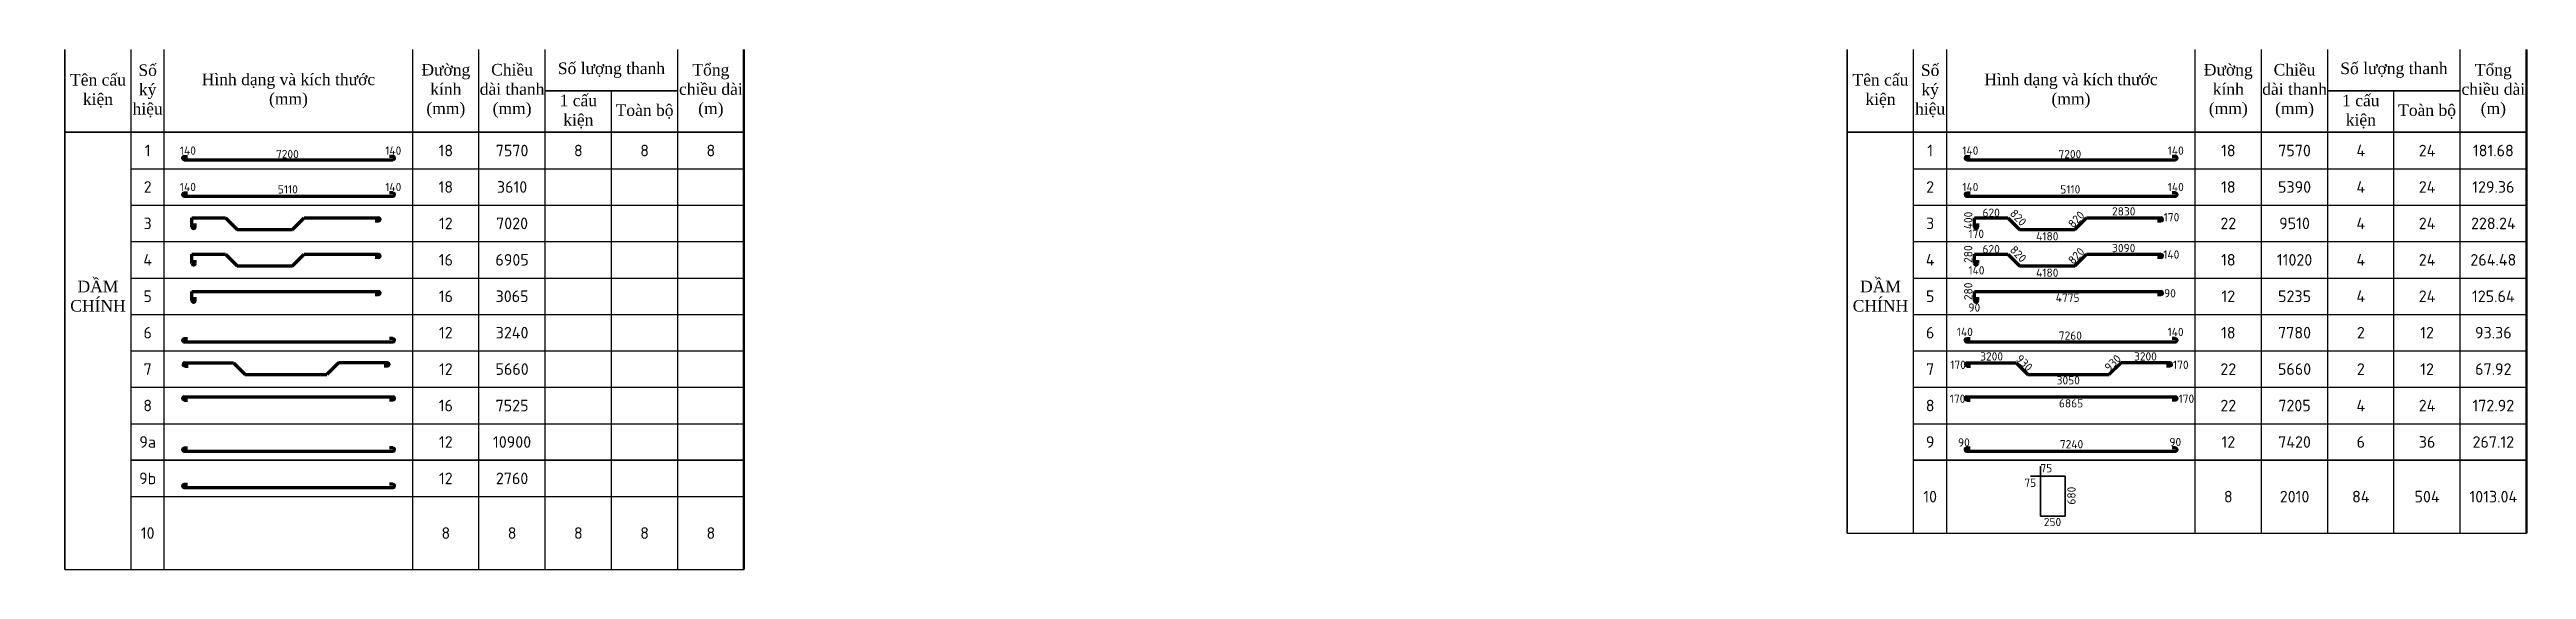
# Model space of a CAD drawing. Header units: millimetres. Extents: x 0 to 4970, y -594 to 1412.
# Drawn here: x 3351 to 4099, y -17 to 140 of the extents above; entities that cross this region are included whole.
import ezdxf

# ---------------------------------------------------------------- set-up
doc = ezdxf.new("R2010")
doc.units = ezdxf.units.MM
doc.header["$LTSCALE"] = 0.35
doc.header["$PDMODE"] = 3
doc.layers.get('0').update_dxf_attribs({"lineweight": 50})
for name, color, linetype, lineweight in [('0.35', 7, 'Continuous', 35), ('Cot Dai', 7, 'Continuous', 35), ('Cot thep', 2, 'Continuous', 70), ('Kich Thuoc', 1, 'Continuous', 20), ('Text', 40, 'Continuous', 20)]:
    doc.layers.add(name, color=color, linetype=linetype, lineweight=lineweight)
doc.styles.get("Standard").update_dxf_attribs({"font": 'isocpeur.ttf'})
doc.styles.add('vNTNS', font='times.ttf')
doc.dimstyles.new('Dim50KT', dxfattribs={"dimtxt": 2.5, "dimasz": 1.5, "dimexe": 1.25, "dimexo": 0.625, "dimtad": 1, "dimlfac": 50, "dimtxsty": 'Standard', "dimblk": 'ARCHTICK', "dimcen": 2.5, "dimse1": 1, "dimse2": 1, "dimsd1": 1, "dimsd2": 1, "dimadec": 0, "dimazin": 0, "dimtfac": 1, "dimtmove": 0, "dimatfit": 3, "dimfxl": 1, "dimarcsym": 0})

msp = doc.modelspace()

# ---------------------------------------------------------------- texts
at = {"layer": 'Kich Thuoc', "char_height": 2.5, "width": 3.45107973}
for s, insert, attachment_point in [('140', (3390.793748, 110.368267), 1), ('140', (3452.793748, 110.368267), 1), ('140', (3928.83626, 110.368267), 1), ('140', (3990.83626, 110.368267), 1), ('140', (3390.793748, 99.368267), 1), ('140', (3452.793748, 99.368267), 1), ('140', (3928.83626, 99.368267), 1), ('140', (3990.83626, 99.368267), 1), ('170', (3989.618772, 90.256278), 1), ('170', (3930.678114, 85.226028), 1), ('140', (3989.495462, 78.97363), 1), ('140', (3930.678114, 74.226028), 1), ('90', (3930.678114, 62.985751), 1), ('90', (3989.734689, 67.280357), 1), ('140', (3927.167685, 55.617943), 1), ('140', (3990.780879, 55.617943), 1), ('170', (3925.185831, 45.685254), 1), ('170', (3992.425396, 45.685254), 1), ('170', (3925.047811, 35.444689), 1), ('170', (3994.111411, 35.444689), 1), ('90', (3927.532157, 22.240718), 1), ('90', (3991.337631, 22.361454), 1), ('75', (3951.115613, 10.071694), 3), ('75', (3955.975079, 14.475496), 3)]:
    msp.add_mtext(s, dxfattribs=dict(at, insert=insert, attachment_point=attachment_point))
at = {"layer": 'Text', "char_height": 3.5, "attachment_point": 5, "style": 'vNTNS'}
for s, insert, width in [('Số ký hiệu', (3381.07698, 127.138217), 10), ('Đường kính (mm)', (3471.07698, 127.138217), 20), ('Chiều dài thanh\\P(mm)', (3491.07698, 127.138217), 20), ('Số lượng thanh', (3521.07698, 133.388217), 40), ('Tổng chiều dài\\P(m)', (3551.07698, 127.138217), 20), ('Số ký hiệu', (3919.119492, 127.138217), 10), ('Đường kính (mm)', (4009.119492, 127.138217), 20), ('Chiều dài thanh\\P(mm)', (4029.119492, 127.138217), 20), ('Số lượng thanh', (4059.119492, 133.388217), 40), ('Tổng chiều dài\\P(m)', (4089.119492, 127.138217), 20), ('Tên cấu kiện', (3366.07698, 127.138217), 20), ('Hình dạng và kích thước\\P(mm)', (3423.57698, 127.138217), 75), ('Tên cấu kiện', (3904.119492, 127.138217), 20), ('Hình dạng và kích thước\\P(mm)', (3961.619492, 127.138217), 75), ('1 cấu kiện', (3511.07698, 120.888217), 20), ('Toàn bộ', (3531.07698, 120.888217), 20), ('1 cấu kiện', (4049.119492, 120.888217), 20), ('Toàn bộ', (4069.119492, 120.888217), 20), ('DẦM\\PCHÍNH', (3366.07698, 65.138217), 20), ('DẦM\\PCHÍNH', (3904.119492, 65.138217), 20)]:
    msp.add_mtext(s, dxfattribs=dict(at, insert=insert, width=width))
at = {"layer": 'Text', "char_height": 3.5, "attachment_point": 5}
for s, insert, width in [('1', (3381.07698, 109.138217), 10), ('7570', (3491.07698, 109.138217), 20), ('8', (3511.07698, 109.138217), 20), ('8', (3531.07698, 109.138217), 20), ('8', (3551.07698, 109.138217), 20), ('1', (3919.119492, 109.138217), 10), ('7570', (4029.119492, 109.138217), 20), ('4', (4049.119492, 109.138217), 20), ('24', (4069.119492, 109.138217), 20), ('181.68', (4089.119492, 109.138217), 20), ('2', (3381.07698, 98.138217), 10), ('3610', (3491.07698, 98.138217), 20), ('2', (3919.119492, 98.138217), 10), ('5390', (4029.119492, 98.138217), 20), ('4', (4049.119492, 98.138217), 20), ('24', (4069.119492, 98.138217), 20), ('129.36', (4089.119492, 98.138217), 20), ('3', (3381.07698, 87.138217), 10), ('7020', (3491.07698, 87.138217), 20), ('3', (3919.119492, 87.138217), 10), ('9510', (4029.119492, 87.138217), 20), ('4', (4049.119492, 87.138217), 20), ('24', (4069.119492, 87.138217), 20), ('228.24', (4089.119492, 87.138217), 20), ('4', (3381.07698, 76.138217), 10), ('16', (3471.07698, 76.138217), 20), ('6905', (3491.07698, 76.138217), 20), ('4', (3919.119492, 76.138217), 10), ('11020', (4029.119492, 76.138217), 20), ('4', (4049.119492, 76.138217), 20), ('24', (4069.119492, 76.138217), 20), ('264.48', (4089.119492, 76.138217), 20), ('5', (3381.07698, 65.138217), 10), ('16', (3471.07698, 65.138217), 20), ('3065', (3491.07698, 65.138217), 20), ('5', (3919.119492, 65.138217), 10), ('5235', (4029.119492, 65.138217), 20), ('4', (4049.119492, 65.138217), 20), ('24', (4069.119492, 65.138217), 20), ('125.64', (4089.119492, 65.138217), 20), ('6', (3381.07698, 54.138217), 10), ('3240', (3491.07698, 54.138217), 20), ('6', (3919.119492, 54.138217), 10), ('7780', (4029.119492, 54.138217), 20), ('2', (4049.119492, 54.138217), 20), ('12', (4069.119492, 54.138217), 20), ('93.36', (4089.119492, 54.138217), 20), ('7', (3381.07698, 43.138217), 10), ('5660', (3491.07698, 43.138217), 20), ('7', (3919.119492, 43.138217), 10), ('5660', (4029.119492, 43.138217), 20), ('2', (4049.119492, 43.138217), 20), ('12', (4069.119492, 43.138217), 20), ('67.92', (4089.119492, 43.138217), 20), ('8', (3381.07698, 32.138217), 10), ('16', (3471.07698, 32.138217), 20), ('7525', (3491.07698, 32.138217), 20), ('8', (3919.119492, 32.138217), 10), ('7205', (4029.119492, 32.138217), 20), ('4', (4049.119492, 32.138217), 20), ('24', (4069.119492, 32.138217), 20), ('172.92', (4089.119492, 32.138217), 20), ('9a', (3381.07698, 21.138217), 10), ('10900', (3491.07698, 21.138217), 20), ('9', (3919.119492, 21.138217), 10), ('7420', (4029.119492, 21.138217), 20), ('6', (4049.119492, 21.138217), 20), ('36', (4069.119492, 21.138217), 20), ('267.12', (4089.119492, 21.138217), 20), ('9b', (3381.07698, 10.138217), 10), ('2760', (3491.07698, 10.138217), 20), ('10', (3919.119492, 4.638217), 10), ('8', (4009.119492, 4.638217), 20), ('2010', (4029.119492, 4.638217), 20), ('84', (4049.119492, 4.638217), 20), ('504', (4069.119492, 4.638217), 20), ('1013.04', (4089.119492, 4.638217), 20), ('10', (3381.07698, -6.361783), 10), ('8', (3471.07698, -6.361783), 20), ('8', (3491.07698, -6.361783), 20), ('8', (3511.07698, -6.361783), 20), ('8', (3531.07698, -6.361783), 20), ('8', (3551.07698, -6.361783), 20)]:
    msp.add_mtext(s, dxfattribs=dict(at, insert=insert, width=width))
at = {"layer": 'Text', "color": 3, "char_height": 3.5, "width": 20, "attachment_point": 5}
for insert in [(3471.07698, 109.138217), (4009.119492, 109.138217), (3471.07698, 98.138217), (4009.119492, 98.138217), (4009.119492, 76.138217), (4009.119492, 54.138217)]:
    msp.add_mtext('18', dxfattribs=dict(at, insert=insert))
at = {"layer": 'Text', "color": 6, "char_height": 3.5, "width": 20, "attachment_point": 5}
for insert in [(3471.07698, 87.138217), (4009.119492, 65.138217), (3471.07698, 54.138217), (3471.07698, 43.138217), (3471.07698, 21.138217), (4009.119492, 21.138217), (3471.07698, 10.138217)]:
    msp.add_mtext('12', dxfattribs=dict(at, insert=insert))
at = {"layer": 'Text', "color": 1, "char_height": 3.5, "width": 20, "attachment_point": 5}
for insert in [(4009.119492, 87.138217), (4009.119492, 43.138217), (4009.119492, 32.138217)]:
    msp.add_mtext('22', dxfattribs=dict(at, insert=insert))

# ---------------------------------------------------------------- blocks, each defined once
blk = doc.blocks.new('*D715')
at = {"layer": 'Defpoints', "color": 0}
for p in [(3351.46, 112.05), (3495.04, 112.05), (3495.04, 106.18)]:
    blk.add_point(p, dxfattribs=at)
at = {"layer": 'Kich Thuoc', "color": 0, "insert": (3423.25, 108.06), "char_height": 2.5, "attachment_point": 5}
blk.add_mtext('7200', dxfattribs=at)
blk = doc.blocks.new('_ArchTick')
at = {"color": 0, "linetype": 'ByBlock', "const_width": 0.15}
blk.add_lwpolyline([(-0.5, -0.5), (0.5, 0.5)], dxfattribs=at)
blk = doc.blocks.new('*D716')
at = {"layer": 'Defpoints', "color": 0}
for p in [(3372.27, 99.59), (3474.51, 99.59), (3474.51, 95.54)]:
    blk.add_point(p, dxfattribs=at)
at = {"layer": 'Kich Thuoc', "color": 0, "insert": (3423.39, 97.41), "char_height": 2.5, "attachment_point": 5}
blk.add_mtext('5110', dxfattribs=at)
blk = doc.blocks.new('*D711')
at = {"layer": 'Defpoints', "color": 0}
for p in [(3934.42, -0.52), (3977.67, -0.52), (3977.67, -4.9)]:
    blk.add_point(p, dxfattribs=at)
at = {"layer": 'Kich Thuoc', "color": 0, "insert": (3956.05, -3.03), "char_height": 2.5, "attachment_point": 5}
blk.add_mtext('250', dxfattribs=at)
blk = doc.blocks.new('*D712')
at = {"layer": 'Defpoints', "color": 0}
for p in [(3963.65, 6.23), (3963.65, 3.63), (3963.65, 3.63)]:
    blk.add_point(p, dxfattribs=at)
at = {"layer": 'Kich Thuoc', "color": 0, "insert": (3961.77, 4.93), "char_height": 2.5, "attachment_point": 5, "rotation": 90}
blk.add_mtext('680', dxfattribs=at)
blk = doc.blocks.new('*D713')
at = {"layer": 'Defpoints', "color": 0}
for p in [(3889.5, 112.05), (4033.08, 112.05), (4033.08, 106.18)]:
    blk.add_point(p, dxfattribs=at)
at = {"layer": 'Kich Thuoc', "color": 0, "insert": (3961.29, 108.06), "char_height": 2.5, "attachment_point": 5}
blk.add_mtext('7200', dxfattribs=at)
blk = doc.blocks.new('*D714')
at = {"layer": 'Defpoints', "color": 0}
for p in [(3910.31, 99.59), (4012.55, 99.59), (4012.55, 95.54)]:
    blk.add_point(p, dxfattribs=at)
at = {"layer": 'Kich Thuoc', "color": 0, "insert": (3961.43, 97.41), "char_height": 2.5, "attachment_point": 5}
blk.add_mtext('5110', dxfattribs=at)
blk = doc.blocks.new('*D721')
at = {"layer": 'Defpoints', "color": 0}
for p in [(3933.33, 92.02), (3932.49, 84.02), (3932.49, 84.02)]:
    blk.add_point(p, dxfattribs=at)
at = {"layer": 'Kich Thuoc', "color": 0, "insert": (3930.62, 88.02), "char_height": 2.5, "attachment_point": 5, "rotation": 90}
blk.add_mtext('400', dxfattribs=at)
blk = doc.blocks.new('*D722')
at = {"layer": 'Defpoints', "color": 0}
for p in [(3931.41, 88.49), (3943.67, 88.49), (3943.67, 88.49)]:
    blk.add_point(p, dxfattribs=at)
at = {"layer": 'Kich Thuoc', "color": 0, "insert": (3937.54, 90.36), "char_height": 2.5, "attachment_point": 5}
blk.add_mtext('620', dxfattribs=at)
blk = doc.blocks.new('*D723')
at = {"layer": 'Defpoints', "color": 0}
for p in [(3938.55, 93.75), (3950.15, 81.45), (3950.15, 81.45)]:
    blk.add_point(p, dxfattribs=at)
at = {"layer": 'Kich Thuoc', "color": 0, "insert": (3945.71, 88.89), "char_height": 2.5, "attachment_point": 5, "rotation": 313.32236}
blk.add_mtext('820', dxfattribs=at)
blk = doc.blocks.new('*D724')
at = {"layer": 'Defpoints', "color": 0}
for p in [(3912.65, 85.02), (3996.29, 85.02), (3996.29, 81.37)]:
    blk.add_point(p, dxfattribs=at)
at = {"layer": 'Kich Thuoc', "color": 0, "insert": (3954.47, 83.24), "char_height": 2.5, "attachment_point": 5}
blk.add_mtext('4180', dxfattribs=at)
blk = doc.blocks.new('*D725')
at = {"layer": 'Defpoints', "color": 0}
for p in [(3912.65, 74.02), (3996.29, 74.02), (3996.29, 70.37)]:
    blk.add_point(p, dxfattribs=at)
at = {"layer": 'Kich Thuoc', "color": 0, "insert": (3954.47, 72.24), "char_height": 2.5, "attachment_point": 5}
blk.add_mtext('4180', dxfattribs=at)
blk = doc.blocks.new('*D726')
at = {"layer": 'Defpoints', "color": 0}
for p in [(3931.41, 77.49), (3943.67, 77.49), (3943.67, 77.49)]:
    blk.add_point(p, dxfattribs=at)
at = {"layer": 'Kich Thuoc', "color": 0, "insert": (3937.54, 79.36), "char_height": 2.5, "attachment_point": 5}
blk.add_mtext('620', dxfattribs=at)
blk = doc.blocks.new('*D727')
at = {"layer": 'Defpoints', "color": 0}
for p in [(3938.55, 82.75), (3950.15, 70.45), (3950.15, 70.45)]:
    blk.add_point(p, dxfattribs=at)
at = {"layer": 'Kich Thuoc', "color": 0, "insert": (3945.71, 77.89), "char_height": 2.5, "attachment_point": 5, "rotation": 313.32236}
blk.add_mtext('820', dxfattribs=at)
blk = doc.blocks.new('*D728')
at = {"layer": 'Defpoints', "color": 0}
for p in [(3970.38, 93.2), (3958.78, 80.9), (3958.78, 80.9)]:
    blk.add_point(p, dxfattribs=at)
at = {"layer": 'Kich Thuoc', "color": 0, "insert": (3963.22, 88.34), "char_height": 2.5, "attachment_point": 5, "rotation": 46.67764}
blk.add_mtext('820', dxfattribs=at)
blk = doc.blocks.new('*D729')
at = {"layer": 'Defpoints', "color": 0}
for p in [(3970.38, 82.2), (3958.78, 69.9), (3958.78, 69.9)]:
    blk.add_point(p, dxfattribs=at)
at = {"layer": 'Kich Thuoc', "color": 0, "insert": (3963.22, 77.34), "char_height": 2.5, "attachment_point": 5, "rotation": 46.67764}
blk.add_mtext('820', dxfattribs=at)
blk = doc.blocks.new('*D730')
at = {"layer": 'Defpoints', "color": 0}
for p in [(3949.23, 93.2), (4005.88, 93.2), (4005.88, 88.91)]:
    blk.add_point(p, dxfattribs=at)
at = {"layer": 'Kich Thuoc', "color": 0, "insert": (3977.55, 90.78), "char_height": 2.5, "attachment_point": 5}
blk.add_mtext('2830', dxfattribs=at)
blk = doc.blocks.new('*D731')
at = {"layer": 'Defpoints', "color": 0}
for p in [(3946.68, 82.39), (4008.43, 82.39), (4008.43, 77.81)]:
    blk.add_point(p, dxfattribs=at)
at = {"layer": 'Kich Thuoc', "color": 0, "insert": (3977.55, 79.69), "char_height": 2.5, "attachment_point": 5}
blk.add_mtext('3090', dxfattribs=at)
blk = doc.blocks.new('*D732')
at = {"layer": 'Defpoints', "color": 0}
for p in [(3932.49, 75.06), (3932.49, 75.06), (3933.33, 80.66)]:
    blk.add_point(p, dxfattribs=at)
at = {"layer": 'Kich Thuoc', "color": 0, "insert": (3930.62, 77.86), "char_height": 2.5, "attachment_point": 5, "rotation": 90}
blk.add_mtext('280', dxfattribs=at)
blk = doc.blocks.new('*D733')
at = {"layer": 'Defpoints', "color": 0}
for p in [(3912.96, 67.16), (4008.29, 67.16), (4008.29, 62.82)]:
    blk.add_point(p, dxfattribs=at)
at = {"layer": 'Kich Thuoc', "color": 0, "insert": (3960.62, 64.69), "char_height": 2.5, "attachment_point": 5}
blk.add_mtext('4775', dxfattribs=at)
blk = doc.blocks.new('*D734')
at = {"layer": 'Defpoints', "color": 0}
for p in [(3933.33, 69.42), (3932.49, 63.82), (3932.49, 63.82)]:
    blk.add_point(p, dxfattribs=at)
at = {"layer": 'Kich Thuoc', "color": 0, "insert": (3930.62, 66.62), "char_height": 2.5, "attachment_point": 5, "rotation": 90}
blk.add_mtext('280', dxfattribs=at)
blk = doc.blocks.new('*D735')
at = {"layer": 'Defpoints', "color": 0}
for p in [(3925.14, 55.04), (3997.74, 55.04), (3997.74, 51.38)]:
    blk.add_point(p, dxfattribs=at)
at = {"layer": 'Kich Thuoc', "color": 0, "insert": (3961.44, 53.26), "char_height": 2.5, "attachment_point": 5}
blk.add_mtext('7260', dxfattribs=at)
blk = doc.blocks.new('*D736')
at = {"layer": 'Defpoints', "color": 0}
for p in [(3905.7, 49.55), (3969.64, 49.55), (3969.64, 45.1)]:
    blk.add_point(p, dxfattribs=at)
at = {"layer": 'Kich Thuoc', "color": 0, "insert": (3937.67, 46.97), "char_height": 2.5, "attachment_point": 5}
blk.add_mtext('3200', dxfattribs=at)
blk = doc.blocks.new('*D737')
at = {"layer": 'Defpoints', "color": 0}
for p in [(3952.13, 49.55), (4016.07, 49.55), (4016.07, 45.1)]:
    blk.add_point(p, dxfattribs=at)
at = {"layer": 'Kich Thuoc', "color": 0, "insert": (3984.1, 46.97), "char_height": 2.5, "attachment_point": 5}
blk.add_mtext('3200', dxfattribs=at)
blk = doc.blocks.new('*D738')
at = {"layer": 'Defpoints', "color": 0}
for p in [(3940.21, 49.97), (3952.33, 37.54), (3952.46, 37.67)]:
    blk.add_point(p, dxfattribs=at)
at = {"layer": 'Kich Thuoc', "color": 0, "insert": (3947.53, 45.01), "char_height": 2.5, "attachment_point": 5, "rotation": 314.89603}
blk.add_mtext('930', dxfattribs=at)
blk = doc.blocks.new('*D739')
at = {"layer": 'Defpoints', "color": 0}
for p in [(3945.54, 42.14), (3976.07, 42.14), (3976.07, 37.89)]:
    blk.add_point(p, dxfattribs=at)
at = {"layer": 'Kich Thuoc', "color": 0, "insert": (3960.81, 39.77), "char_height": 2.5, "attachment_point": 5}
blk.add_mtext('3050', dxfattribs=at)
blk = doc.blocks.new('*D740')
at = {"layer": 'Defpoints', "color": 0}
for p in [(3981.56, 49.97), (3969.31, 37.67), (3969.44, 37.54)]:
    blk.add_point(p, dxfattribs=at)
at = {"layer": 'Kich Thuoc', "color": 0, "insert": (3974.24, 45.01), "char_height": 2.5, "attachment_point": 5, "rotation": 45.10397}
blk.add_mtext('930', dxfattribs=at)
blk = doc.blocks.new('*D741')
at = {"layer": 'Defpoints', "color": 0}
for p in [(3893.02, 35.21), (4030.3, 35.21), (4030.3, 30.94)]:
    blk.add_point(p, dxfattribs=at)
at = {"layer": 'Kich Thuoc', "color": 0, "insert": (3961.66, 32.81), "char_height": 2.5, "attachment_point": 5}
blk.add_mtext('6865', dxfattribs=at)
blk = doc.blocks.new('*D742')
at = {"layer": 'Defpoints', "color": 0}
for p in [(3893.16, 22.86), (4030.43, 22.86), (4030.43, 18.59)]:
    blk.add_point(p, dxfattribs=at)
at = {"layer": 'Kich Thuoc', "color": 0, "insert": (3961.8, 20.47), "char_height": 2.5, "attachment_point": 5}
blk.add_mtext('7240', dxfattribs=at)

# ---------------------------------------------------------------- dimensions: what is measured, and where the dimension line sits
at = {"layer": 'Kich Thuoc'}
for base, p1, p2, text, picture, middle in [((3495.038831, 106.182999), (3351.456608, 112.045448), (3495.038831, 112.045448), '7200', '*D715', (3423.24772, 108.057999)), ((4033.081343, 106.182999), (3889.49912, 112.045448), (4033.081343, 112.045448), '7200', '*D713', (3961.290232, 108.057999)), ((3474.508428, 95.539824), (3372.265482, 99.585937), (3474.508428, 99.585937), '5110', '*D716', (3423.386955, 97.414824)), ((4012.55094, 95.539824), (3910.307994, 99.585937), (4012.55094, 99.585937), '5110', '*D714', (3961.429467, 97.414824)), ((3943.668587, 88.486979), (3931.412239, 88.486979), (3943.668587, 88.486979), '620', '*D722', (3937.540413, 90.361979)), ((4005.87644, 88.90973), (3949.229846, 93.200635), (4005.87644, 93.200635), '2830', '*D730', (3977.553143, 90.78473)), ((3996.286677, 81.366849), (3912.64661, 85.019134), (3996.286677, 85.019134), '4180', '*D724', (3954.466644, 83.241849)), ((4008.426538, 77.81193), (3946.679748, 82.386949), (4008.426538, 82.386949), '3090', '*D731', (3977.553143, 79.68693)), ((3943.668587, 77.486979), (3931.412239, 77.486979), (3943.668587, 77.486979), '620', '*D726', (3937.540413, 79.361979)), ((3996.286677, 70.366849), (3912.64661, 74.019134), (3996.286677, 74.019134), '4180', '*D725', (3954.466644, 72.241849)), ((4008.287325, 62.81738), (3912.959596, 67.158525), (4008.287325, 67.158525), '4775', '*D733', (3960.623461, 64.69238)), ((3997.73694, 51.383801), (3925.13694, 55.039637), (3997.73694, 55.039637), '7260', '*D735', (3961.43694, 53.258801)), ((3969.638371, 45.095669), (3905.697404, 49.551809), (3969.638371, 49.551809), '3200', '*D736', (3937.667888, 46.970669)), ((4016.073173, 45.095669), (3952.132206, 49.551809), (4016.073173, 49.551809), '3200', '*D737', (3984.102689, 46.970669)), ((3976.074023, 37.892911), (3945.544674, 42.136311), (3976.074023, 42.136311), '3050', '*D739', (3960.809348, 39.767911)), ((4030.295421, 30.939867), (3893.02315, 35.205517), (4030.295421, 35.205517), '6865', '*D741', (3961.659286, 32.814867)), ((4030.432463, 18.590875), (3893.160192, 22.856524), (4030.432463, 22.856524), '7240', '*D742', (3961.796327, 20.465875)), ((3977.672895, -4.902518), (3934.419523, -0.519273), (3977.672895, -0.519273), '250', '*D711', (3956.046209, -3.027518))]:
    dim = msp.add_linear_dim(base=base, p1=p1, p2=p2, text=text, dimstyle='Dim50KT', dxfattribs=at)
    dim.commit()
    dim.dimension.update_dxf_attribs({"geometry": picture, "text_midpoint": middle})
for base, p1, p2, picture, middle in [((3932.49186, 84.023015), (3933.334511, 92.023015), (3932.49186, 84.023015), '*D721', (3932.49186, 88.023015)), ((3932.49186, 75.064145), (3933.334511, 80.664145), (3932.49186, 75.064145), '*D732', (3932.49186, 77.864145)), ((3932.49186, 63.823868), (3933.334511, 69.423868), (3932.49186, 63.823868), '*D734', (3932.49186, 66.623868))]:
    dim = msp.add_linear_dim(base=base, p1=p1, p2=p2, angle=90, dimstyle='Dim50KT', dxfattribs=at)
    dim.commit()
    dim.dimension.update_dxf_attribs({"geometry": picture, "text_midpoint": middle, "dimtype": 160})
for p1, p2, distance, text, picture, middle in [((3938.54983, 93.75325), (3950.14983, 81.45325), 0, '820', '*D723', (3945.713902, 88.889691)), ((3970.383458, 93.20325), (3958.783458, 80.90325), 0, '820', '*D728', (3963.219386, 88.339691)), ((3938.54983, 82.75325), (3950.14983, 70.45325), 0, '820', '*D727', (3945.713902, 77.889691)), ((3970.383458, 82.20325), (3958.783458, 69.90325), 0, '820', '*D729', (3963.219386, 77.339691)), ((3940.206236, 49.968824), (3952.461676, 37.668824), -0.180623, '930', '*D738', (3947.534234, 45.014753)), ((3981.56434, 49.968824), (3969.308901, 37.668824), 0.180623, '930', '*D740', (3974.236343, 45.014753))]:
    dim = msp.add_aligned_dim(p1=p1, p2=p2, distance=distance, text=text, dimstyle='Dim50KT', dxfattribs=at)
    dim.commit()
    dim.dimension.update_dxf_attribs({"geometry": picture, "text_midpoint": middle})
dim = msp.add_linear_dim(base=(3963.649064, 3.63031), p1=(3963.649064, 6.23031), p2=(3963.649064, 3.63031), angle=90, text='680', dimstyle='Dim50KT', dxfattribs=at)
dim.commit()
dim.dimension.update_dxf_attribs({"geometry": '*D712', "text_midpoint": (3963.649064, 4.93031), "dimtype": 160})

# ---------------------------------------------------------------- linework, layer by layer
for p, q in [((3561.07698, -17.361783), (3561.07698, 139.638217)), ((4099.119492, -6.361783), (4099.119492, 139.638217))]:
    msp.add_line(p, q)
at = {"layer": '0.35'}
for p, q in [((3356.07698, -17.361783), (3356.07698, 139.638217)), ((3894.119492, -6.361783), (3894.119492, 139.638217)), ((3541.07698, 127.138217), (3501.07698, 127.138217)), ((4079.119492, 127.138217), (4039.119492, 127.138217)), ((3356.07698, 114.638217), (3561.07698, 114.638217)), ((3894.119492, 114.638217), (4099.119492, 114.638217)), ((3376.07698, 15.638217), (3561.07698, 15.638217)), ((3914.119492, 15.638217), (4099.119492, 15.638217))]:
    msp.add_line(p, q, dxfattribs=at)
at = {"layer": '0.35', "lineweight": 25}
for p, q in [((3376.07698, -17.361783), (3376.07698, 139.638217)), ((3386.07698, -17.361783), (3386.07698, 139.638217)), ((3461.07698, -17.361783), (3461.07698, 139.638217)), ((3481.07698, -17.361783), (3481.07698, 139.638217)), ((3501.07698, -17.361783), (3501.07698, 139.638217)), ((3541.07698, -17.361783), (3541.07698, 139.638217)), ((3914.119492, -6.361783), (3914.119492, 139.638217)), ((3924.119492, -6.361783), (3924.119492, 139.638217)), ((3999.119492, -6.361783), (3999.119492, 139.638217)), ((4019.119492, -6.361783), (4019.119492, 139.638217)), ((4039.119492, -6.361783), (4039.119492, 139.638217)), ((4079.119492, -6.361783), (4079.119492, 139.638217)), ((3521.07698, 114.638217), (3521.07698, 127.138217)), ((3521.07698, 114.638217), (3521.07698, 127.138217)), ((4059.119492, 114.638217), (4059.119492, 127.138217)), ((4059.119492, 114.638217), (4059.119492, 127.138217)), ((3521.07698, -17.361783), (3521.07698, 114.638217)), ((4059.119492, -6.361783), (4059.119492, 114.638217)), ((3376.07698, 103.638217), (3561.07698, 103.638217)), ((3914.119492, 103.638217), (4099.119492, 103.638217)), ((3376.07698, 92.638217), (3561.07698, 92.638217)), ((3914.119492, 92.638217), (4099.119492, 92.638217)), ((3376.07698, 81.638217), (3561.07698, 81.638217)), ((3914.119492, 81.638217), (4099.119492, 81.638217)), ((3376.07698, 70.638217), (3561.07698, 70.638217)), ((3914.119492, 70.638217), (4099.119492, 70.638217)), ((3376.07698, 59.638217), (3561.07698, 59.638217)), ((3914.119492, 59.638217), (4099.119492, 59.638217)), ((3376.07698, 48.638217), (3561.07698, 48.638217)), ((3914.119492, 48.638217), (4099.119492, 48.638217)), ((3376.07698, 37.638217), (3561.07698, 37.638217)), ((3914.119492, 37.638217), (4099.119492, 37.638217)), ((3376.07698, 26.638217), (3561.07698, 26.638217)), ((3914.119492, 26.638217), (4099.119492, 26.638217)), ((3376.07698, 4.638217), (3561.07698, 4.638217)), ((3894.119492, -6.361783), (4099.119492, -6.361783)), ((3356.07698, -17.361783), (3561.07698, -17.361783))]:
    msp.add_line(p, q, dxfattribs=at)
at = {"layer": 'Cot Dai'}
for p, q in [((3959.852613, 10.852665), (3949.413037, 10.852665)), ((3952.413037, 13.852665), (3952.413037, -1.251452)), ((3959.852613, -1.251452), (3959.852613, 10.852665)), ((3952.413037, -1.251452), (3959.852613, -1.251452))]:
    msp.add_line(p, q, dxfattribs=at)
at = {"layer": 'Cot thep'}
for p, q in [((3392.116774, 107.357118), (3393.116774, 107.357118)), ((3392.116774, 106.357118), (3455.116774, 106.357118)), ((3455.116774, 107.357118), (3454.116774, 107.357118)), ((3930.159286, 107.357118), (3931.159286, 107.357118)), ((3930.159286, 106.357118), (3993.159286, 106.357118)), ((3993.159286, 107.357118), (3992.159286, 107.357118)), ((3392.116774, 96.357118), (3393.116774, 96.357118)), ((3392.116774, 95.357118), (3455.116774, 95.357118)), ((3455.116774, 96.357118), (3454.116774, 96.357118)), ((3930.159286, 96.357118), (3931.159286, 96.357118)), ((3930.159286, 95.357118), (3993.159286, 95.357118)), ((3993.159286, 96.357118), (3992.159286, 96.357118)), ((3394.449348, 86.064145), (3394.449348, 88.821017)), ((3394.449348, 88.821017), (3404.539551, 88.821017)), ((3395.449348, 86.064145), (3395.449348, 87.064145)), ((3404.539551, 88.821017), (3408.075085, 85.285483)), ((3408.075085, 85.285483), (3424.773179, 85.285483)), ((3424.773179, 85.285483), (3428.308712, 88.821017)), ((3428.308712, 88.821017), (3450.712549, 88.821017)), ((3450.712549, 87.821017), (3449.712549, 87.821017)), ((3932.49186, 86.064145), (3932.49186, 88.821017)), ((3932.49186, 88.821017), (3942.582063, 88.821017)), ((3933.49186, 86.064145), (3933.49186, 87.064145)), ((3942.582063, 88.821017), (3946.117597, 85.285483)), ((3946.117597, 85.285483), (3962.815691, 85.285483)), ((3962.815691, 85.285483), (3966.351224, 88.821017)), ((3966.351224, 88.821017), (3988.755061, 88.821017)), ((3988.755061, 87.821017), (3987.755061, 87.821017)), ((3394.449348, 75.064145), (3394.449348, 77.821017)), ((3394.449348, 77.821017), (3404.539551, 77.821017)), ((3395.449348, 75.064145), (3395.449348, 76.064145)), ((3404.539551, 77.821017), (3408.075085, 74.285483)), ((3424.773179, 74.285483), (3428.308712, 77.821017)), ((3428.308712, 77.821017), (3450.712549, 77.821017)), ((3450.712549, 76.821017), (3449.712549, 76.821017)), ((3932.49186, 75.064145), (3932.49186, 77.821017)), ((3932.49186, 77.821017), (3942.582063, 77.821017)), ((3933.49186, 75.064145), (3933.49186, 76.064145)), ((3942.582063, 77.821017), (3946.117597, 74.285483)), ((3962.815691, 74.285483), (3966.351224, 77.821017)), ((3966.351224, 77.821017), (3988.755061, 77.821017)), ((3988.755061, 76.821017), (3987.755061, 76.821017)), ((3408.075085, 74.285483), (3424.773179, 74.285483)), ((3946.117597, 74.285483), (3962.815691, 74.285483)), ((3394.449348, 63.823868), (3394.449348, 66.580739)), ((3394.449348, 66.580739), (3450.712549, 66.580739)), ((3395.449348, 63.823868), (3395.449348, 64.823868)), ((3450.712549, 65.580739), (3449.712549, 65.580739)), ((3932.49186, 63.823868), (3932.49186, 66.580739)), ((3932.49186, 66.580739), (3988.755061, 66.580739)), ((3933.49186, 63.823868), (3933.49186, 64.823868)), ((3988.755061, 65.580739), (3987.755061, 65.580739)), ((3392.116774, 52.357118), (3393.116774, 52.357118)), ((3455.116774, 52.357118), (3454.116774, 52.357118)), ((3930.159286, 52.357118), (3931.159286, 52.357118)), ((3993.159286, 52.357118), (3992.159286, 52.357118)), ((3392.116774, 51.357118), (3455.116774, 51.357118)), ((3392.254794, 45.036591), (3406.995957, 45.036591)), ((3406.995957, 45.036591), (3410.531491, 41.501057)), ((3438.689595, 45.036591), (3435.154061, 41.501057)), ((3453.430759, 45.036591), (3438.689595, 45.036591)), ((3930.159286, 51.357118), (3993.159286, 51.357118)), ((3930.297306, 45.036591), (3945.03847, 45.036591)), ((3945.03847, 45.036591), (3948.574003, 41.501057)), ((3976.732107, 45.036591), (3973.196573, 41.501057)), ((3991.473271, 45.036591), (3976.732107, 45.036591)), ((3392.254794, 44.036591), (3393.254794, 44.036591)), ((3410.531491, 41.501057), (3435.154061, 41.501057)), ((3453.430759, 44.036591), (3452.430759, 44.036591)), ((3930.297306, 44.036591), (3931.297306, 44.036591)), ((3948.574003, 41.501057), (3973.196573, 41.501057)), ((3991.473271, 44.036591), (3990.473271, 44.036591)), ((3392.116774, 34.796026), (3455.116774, 34.796026)), ((3392.116774, 33.796026), (3393.116774, 33.796026)), ((3455.116774, 33.796026), (3454.116774, 33.796026)), ((3930.159286, 34.796026), (3993.159286, 34.796026)), ((3930.159286, 33.796026), (3931.159286, 33.796026)), ((3993.159286, 33.796026), (3992.159286, 33.796026)), ((3392.116774, 19.357118), (3393.116774, 19.357118)), ((3392.116774, 18.357118), (3455.116774, 18.357118)), ((3455.116774, 19.357118), (3454.116774, 19.357118)), ((3930.159286, 19.357118), (3931.159286, 19.357118)), ((3930.159286, 18.357118), (3993.159286, 18.357118)), ((3993.159286, 19.357118), (3992.159286, 19.357118)), ((3392.116774, 8.357118), (3393.116774, 8.357118)), ((3455.116774, 8.357118), (3454.116774, 8.357118)), ((3392.116774, 7.357118), (3455.116774, 7.357118))]:
    msp.add_line(p, q, dxfattribs=at)
for centre, start, end in [((3392.116774, 106.857118), 90, 270), ((3455.116774, 106.857118), 270, 90), ((3930.159286, 106.857118), 90, 270), ((3993.159286, 106.857118), 270, 90), ((3392.116774, 95.857118), 90, 270), ((3455.116774, 95.857118), 270, 90), ((3930.159286, 95.857118), 90, 270), ((3993.159286, 95.857118), 270, 90), ((3394.949348, 86.064145), 180, 0), ((3450.712549, 88.321017), 270, 90), ((3932.99186, 86.064145), 180, 0), ((3988.755061, 88.321017), 270, 90), ((3394.949348, 75.064145), 180, 0), ((3450.712549, 77.321017), 270, 90), ((3932.99186, 75.064145), 180, 0), ((3988.755061, 77.321017), 270, 90), ((3394.949348, 63.823868), 180, 0), ((3450.712549, 66.080739), 270, 90), ((3932.99186, 63.823868), 180, 0), ((3988.755061, 66.080739), 270, 90), ((3392.116774, 51.857118), 90, 270), ((3455.116774, 51.857118), 270, 90), ((3930.159286, 51.857118), 90, 270), ((3993.159286, 51.857118), 270, 90), ((3392.254794, 44.536591), 90, 270), ((3453.430759, 44.536591), 270, 90), ((3930.297306, 44.536591), 90, 270), ((3991.473271, 44.536591), 270, 90), ((3392.116774, 34.296026), 90, 270), ((3455.116774, 34.296026), 270, 90), ((3930.159286, 34.296026), 90, 270), ((3993.159286, 34.296026), 270, 90), ((3392.116774, 18.857118), 90, 270), ((3455.116774, 18.857118), 270, 90), ((3930.159286, 18.857118), 90, 270), ((3993.159286, 18.857118), 270, 90), ((3392.116774, 7.857118), 90, 270), ((3455.116774, 7.857118), 270, 90)]:
    msp.add_arc(centre, 0.5, start, end, dxfattribs=at)

msp.set_redraw_order([(e.dxf.handle, doc.entitydb.next_handle()) for e in msp.query("TEXT MTEXT ATTDEF DIMENSION ARC_DIMENSION")])  # texts and dimensions are drawn at this point

doc.saveas('drawing.dxf')
